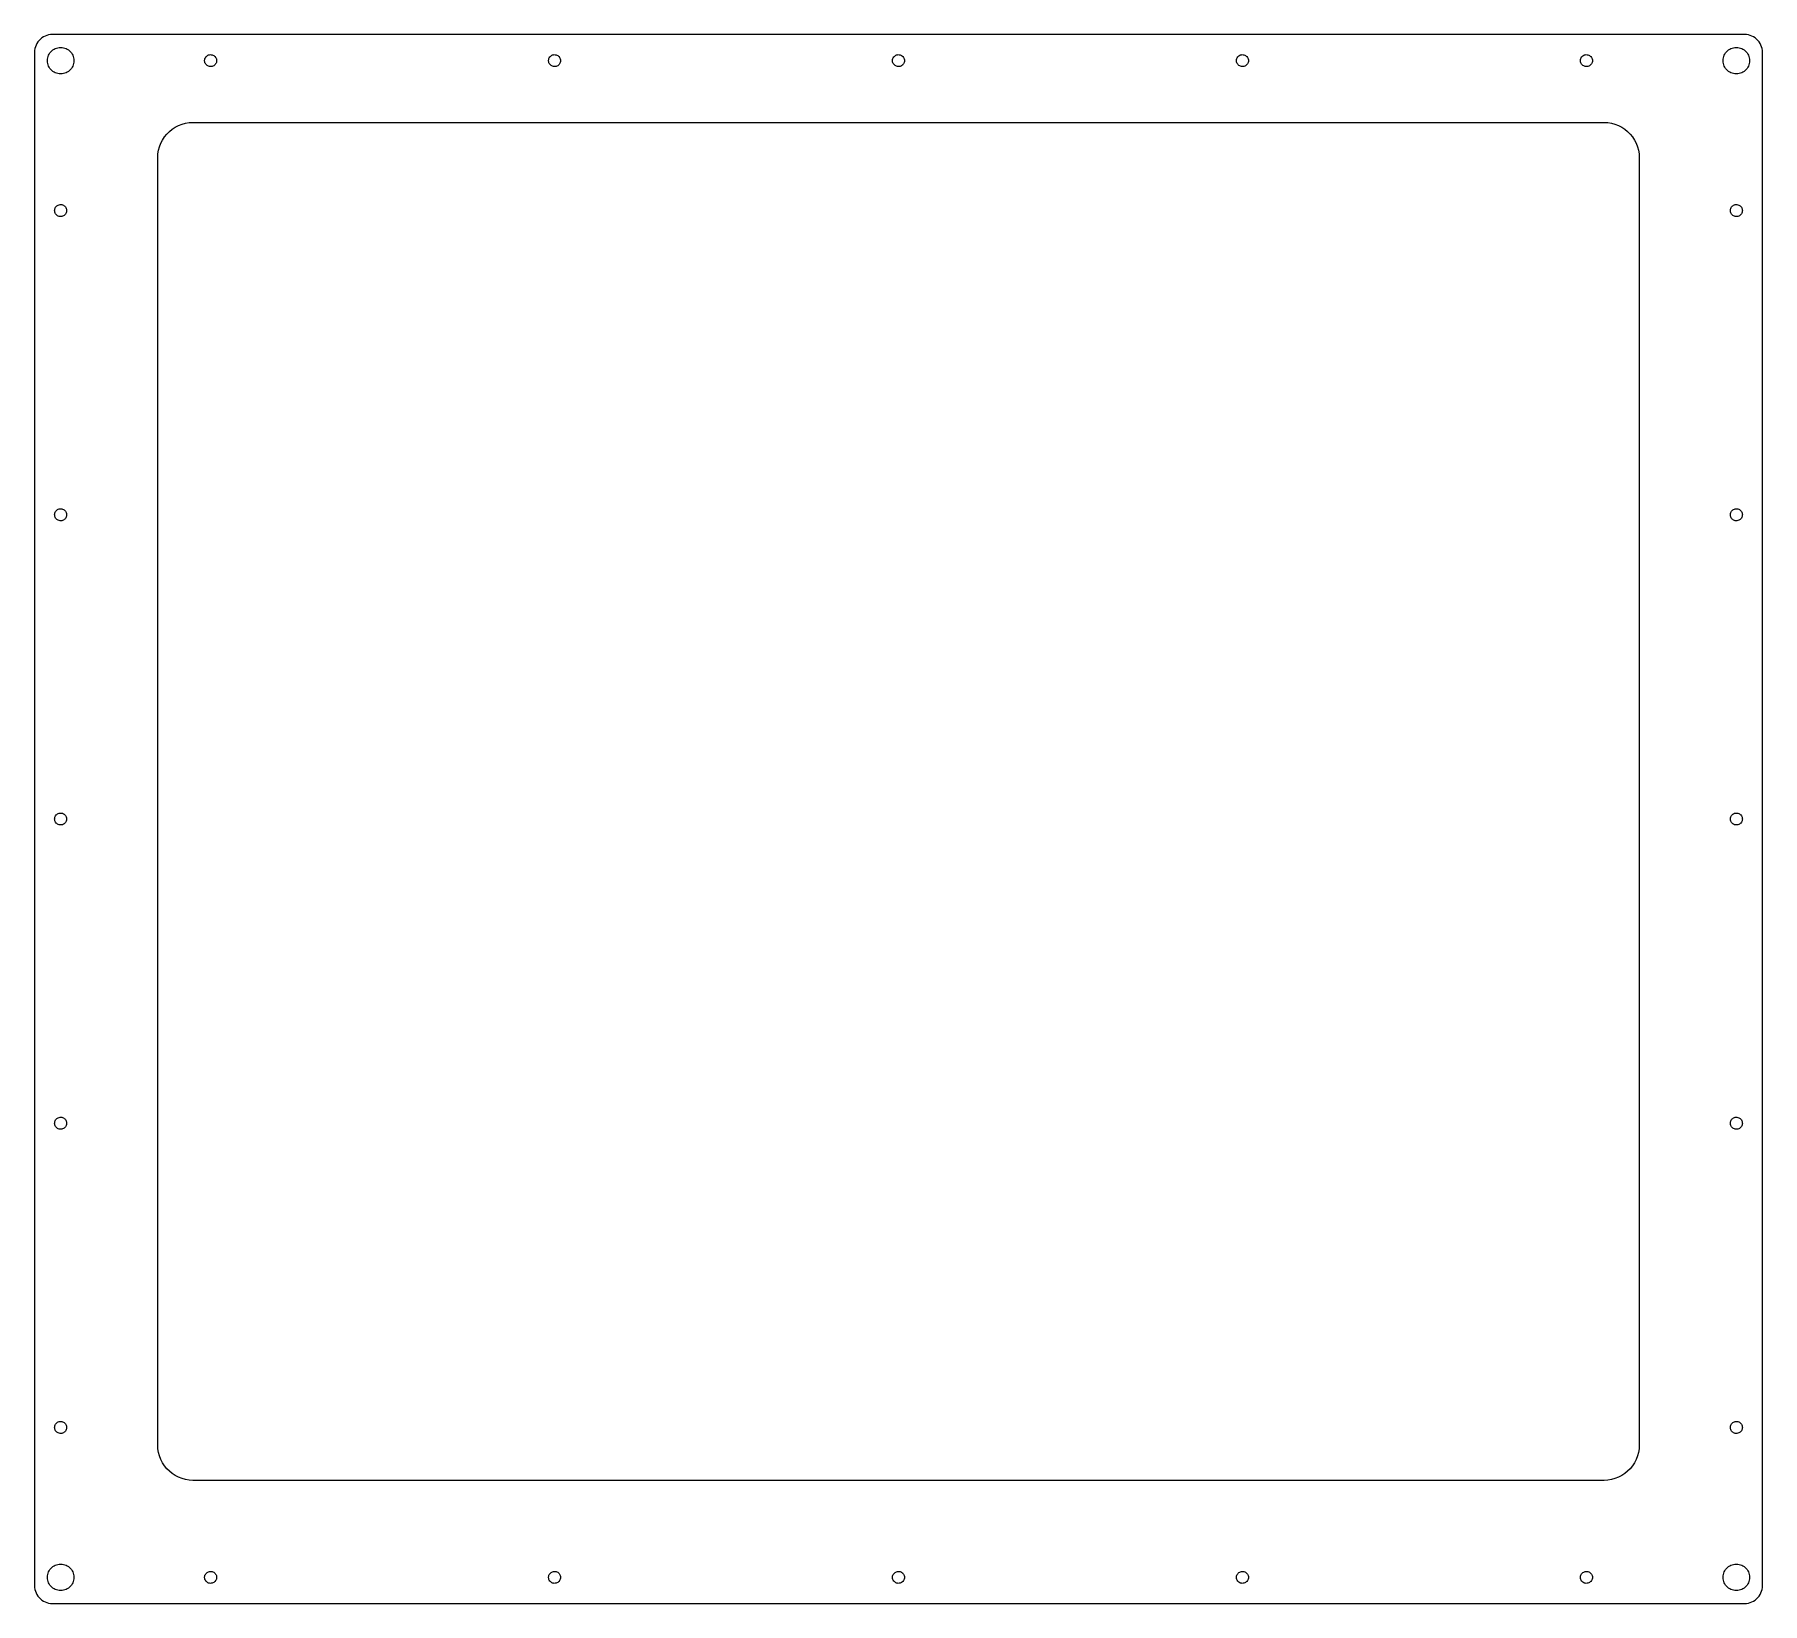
# Model space of a CAD drawing. Header units: metres. Extents: x -245 to 245, y -222 to 222.
import ezdxf

# ---------------------------------------------------------------- set-up
doc = ezdxf.new("R2010")
doc.units = ezdxf.units.M

msp = doc.modelspace()

# ---------------------------------------------------------------- linework, layer by layer
for p, q in [((-243.616, 220.746), (-243.945, 220.339)), ((-243.246, 221.116), (-243.616, 220.746)), ((-242.839, 221.445), (-243.246, 221.116)), ((-242.4, 221.73), (-242.839, 221.445)), ((-241.934, 221.968), (-242.4, 221.73)), ((-241.445, 222.155), (-241.934, 221.968)), ((-240.94, 222.291), (-241.445, 222.155)), ((-240.423, 222.373), (-240.94, 222.291)), ((-239.9, 222.4), (-240.423, 222.373)), ((239.9, 222.4), (-239.9, 222.4)), ((240.423, 222.373), (239.9, 222.4)), ((240.94, 222.291), (240.423, 222.373)), ((241.445, 222.155), (240.94, 222.291)), ((241.934, 221.968), (241.445, 222.155)), ((242.4, 221.73), (241.934, 221.968)), ((242.839, 221.445), (242.4, 221.73)), ((243.246, 221.116), (242.839, 221.445)), ((243.616, 220.746), (243.246, 221.116)), ((243.945, 220.339), (243.616, 220.746)), ((-244.873, 217.923), (-244.9, 217.4)), ((-244.9, 217.4), (-244.9, -217.4)), ((-244.791, 218.44), (-244.873, 217.923)), ((-244.655, 218.945), (-244.791, 218.44)), ((-244.468, 219.434), (-244.655, 218.945)), ((-244.23, 219.9), (-244.468, 219.434)), ((-243.945, 220.339), (-244.23, 219.9)), ((-241.229, 215.392), (-241.168, 215.78)), ((-241.168, 215.78), (-241.066, 216.159)), ((-241.066, 216.159), (-240.926, 216.525)), ((-240.926, 216.525), (-240.748, 216.875)), ((-240.748, 216.875), (-240.534, 217.204)), ((-240.534, 217.204), (-240.287, 217.509)), ((-240.287, 217.509), (-240.009, 217.787)), ((-240.009, 217.787), (-239.704, 218.034)), ((-239.704, 218.034), (-239.375, 218.248)), ((-239.375, 218.248), (-239.025, 218.426)), ((-239.025, 218.426), (-238.659, 218.566)), ((-238.659, 218.566), (-238.28, 218.668)), ((-238.28, 218.668), (-237.892, 218.729)), ((-237.892, 218.729), (-237.5, 218.75)), ((-237.5, 218.75), (-237.108, 218.729)), ((-237.108, 218.729), (-236.72, 218.668)), ((-236.72, 218.668), (-236.341, 218.566)), ((-236.341, 218.566), (-235.975, 218.426)), ((-235.975, 218.426), (-235.625, 218.248)), ((-235.625, 218.248), (-235.296, 218.034)), ((-235.296, 218.034), (-234.991, 217.787)), ((-234.991, 217.787), (-234.713, 217.509)), ((-234.713, 217.509), (-234.466, 217.204)), ((-234.466, 217.204), (-234.252, 216.875)), ((-234.252, 216.875), (-234.074, 216.525)), ((-234.074, 216.525), (-233.934, 216.159)), ((-233.934, 216.159), (-233.832, 215.78)), ((-233.832, 215.78), (-233.771, 215.392)), ((-196.659, 215.37), (-196.588, 215.607)), ((-196.588, 215.607), (-196.482, 215.832)), ((-196.482, 215.832), (-196.346, 216.039)), ((-196.346, 216.039), (-196.18, 216.224)), ((-196.18, 216.224), (-195.989, 216.383)), ((-195.989, 216.383), (-195.777, 216.512)), ((-195.777, 216.512), (-195.549, 216.609)), ((-195.549, 216.609), (-195.309, 216.672)), ((-195.309, 216.672), (-195.062, 216.699)), ((-195.062, 216.699), (-194.814, 216.69)), ((-194.814, 216.69), (-194.57, 216.645)), ((-194.57, 216.645), (-194.335, 216.565)), ((-194.335, 216.565), (-194.114, 216.451)), ((-194.114, 216.451), (-193.913, 216.307)), ((-193.913, 216.307), (-193.734, 216.134)), ((-193.734, 216.134), (-193.582, 215.938)), ((-193.582, 215.938), (-193.461, 215.722)), ((-193.461, 215.722), (-193.372, 215.49)), ((-99.1593, 215.37), (-99.0878, 215.607)), ((-99.0878, 215.607), (-98.9825, 215.832)), ((-98.9825, 215.832), (-98.8455, 216.039)), ((-98.8455, 216.039), (-98.6799, 216.224)), ((-98.6799, 216.224), (-98.4892, 216.383)), ((-98.4892, 216.383), (-98.2773, 216.512)), ((-98.2773, 216.512), (-98.0489, 216.609)), ((-98.0489, 216.609), (-97.8088, 216.672)), ((-97.8088, 216.672), (-97.5621, 216.699)), ((-97.5621, 216.699), (-97.3141, 216.69)), ((-97.3141, 216.69), (-97.07, 216.645)), ((-97.07, 216.645), (-96.8351, 216.565)), ((-96.8351, 216.565), (-96.6144, 216.451)), ((-96.6144, 216.451), (-96.4126, 216.307)), ((-96.4126, 216.307), (-96.2339, 216.134)), ((-96.2339, 216.134), (-96.0822, 215.938)), ((-96.0822, 215.938), (-95.9607, 215.722)), ((-95.9607, 215.722), (-95.8721, 215.49)), ((-1.65932, 215.37), (-1.58781, 215.607)), ((-1.58781, 215.607), (-1.48248, 215.832)), ((-1.48248, 215.832), (-1.34554, 216.039)), ((-1.34554, 216.039), (-1.17992, 216.224)), ((-1.17992, 216.224), (-0.989151, 216.383)), ((-0.989151, 216.383), (-0.777298, 216.512)), ((-0.777298, 216.512), (-0.548889, 216.609)), ((-0.548889, 216.609), (-0.308777, 216.672)), ((-0.308777, 216.672), (-0.062073, 216.699)), ((-0.062073, 216.699), (0.185928, 216.69)), ((0.185928, 216.69), (0.429977, 216.645)), ((0.429977, 216.645), (0.664871, 216.565)), ((0.664871, 216.565), (0.88559, 216.451)), ((0.88559, 216.451), (1.08743, 216.307)), ((1.08743, 216.307), (1.2661, 216.134)), ((1.2661, 216.134), (1.41779, 215.938)), ((1.41779, 215.938), (1.53926, 215.722)), ((1.53926, 215.722), (1.62791, 215.49)), ((95.8407, 215.37), (95.9122, 215.607)), ((95.9122, 215.607), (96.0175, 215.832)), ((96.0175, 215.832), (96.1544, 216.039)), ((96.1544, 216.039), (96.3201, 216.224)), ((96.3201, 216.224), (96.5108, 216.383)), ((96.5108, 216.383), (96.7227, 216.512)), ((96.7227, 216.512), (96.9511, 216.609)), ((96.9511, 216.609), (97.1912, 216.672)), ((97.1912, 216.672), (97.4379, 216.699)), ((97.4379, 216.699), (97.6859, 216.69)), ((97.6859, 216.69), (97.93, 216.645)), ((97.93, 216.645), (98.1649, 216.565)), ((98.1649, 216.565), (98.3856, 216.451)), ((98.3856, 216.451), (98.5874, 216.307)), ((98.5874, 216.307), (98.7661, 216.134)), ((98.7661, 216.134), (98.9178, 215.938)), ((98.9178, 215.938), (99.0393, 215.722)), ((99.0393, 215.722), (99.1279, 215.49)), ((193.341, 215.37), (193.412, 215.607)), ((193.412, 215.607), (193.518, 215.832)), ((193.518, 215.832), (193.654, 216.039)), ((193.654, 216.039), (193.82, 216.224)), ((193.82, 216.224), (194.011, 216.383)), ((194.011, 216.383), (194.223, 216.512)), ((194.223, 216.512), (194.451, 216.609)), ((194.451, 216.609), (194.691, 216.672)), ((194.691, 216.672), (194.938, 216.699)), ((194.938, 216.699), (195.186, 216.69)), ((195.186, 216.69), (195.43, 216.645)), ((195.43, 216.645), (195.665, 216.565)), ((195.665, 216.565), (195.886, 216.451)), ((195.886, 216.451), (196.087, 216.307)), ((196.087, 216.307), (196.266, 216.134)), ((196.266, 216.134), (196.418, 215.938)), ((196.418, 215.938), (196.539, 215.722)), ((196.539, 215.722), (196.628, 215.49)), ((233.771, 215.392), (233.832, 215.78)), ((233.832, 215.78), (233.934, 216.159)), ((233.934, 216.159), (234.074, 216.525)), ((234.074, 216.525), (234.252, 216.875)), ((234.252, 216.875), (234.466, 217.204)), ((234.466, 217.204), (234.713, 217.509)), ((234.713, 217.509), (234.991, 217.787)), ((234.991, 217.787), (235.296, 218.034)), ((235.296, 218.034), (235.625, 218.248)), ((235.625, 218.248), (235.975, 218.426)), ((235.975, 218.426), (236.341, 218.566)), ((236.341, 218.566), (236.72, 218.668)), ((236.72, 218.668), (237.108, 218.729)), ((237.108, 218.729), (237.5, 218.75)), ((237.5, 218.75), (237.892, 218.729)), ((237.892, 218.729), (238.28, 218.668)), ((238.28, 218.668), (238.659, 218.566)), ((238.659, 218.566), (239.025, 218.426)), ((239.025, 218.426), (239.375, 218.248)), ((239.375, 218.248), (239.704, 218.034)), ((239.704, 218.034), (240.009, 217.787)), ((240.009, 217.787), (240.287, 217.509)), ((240.287, 217.509), (240.534, 217.204)), ((240.534, 217.204), (240.748, 216.875)), ((240.748, 216.875), (240.926, 216.525)), ((240.926, 216.525), (241.066, 216.159)), ((241.066, 216.159), (241.168, 215.78)), ((241.168, 215.78), (241.229, 215.392)), ((244.23, 219.9), (243.945, 220.339)), ((244.468, 219.434), (244.23, 219.9)), ((244.655, 218.945), (244.468, 219.434)), ((244.791, 218.44), (244.655, 218.945)), ((244.873, 217.923), (244.791, 218.44)), ((244.9, 217.4), (244.873, 217.923)), ((244.9, -217.4), (244.9, 217.4)), ((-241.25, 215), (-241.229, 215.392)), ((-241.229, 214.608), (-241.25, 215)), ((-241.168, 214.22), (-241.229, 214.608)), ((-241.066, 213.841), (-241.168, 214.22)), ((-240.926, 213.475), (-241.066, 213.841)), ((-240.748, 213.125), (-240.926, 213.475)), ((-240.534, 212.796), (-240.748, 213.125)), ((-240.287, 212.491), (-240.534, 212.796)), ((-240.009, 212.213), (-240.287, 212.491)), ((-239.704, 211.966), (-240.009, 212.213)), ((-239.375, 211.752), (-239.704, 211.966)), ((-239.025, 211.574), (-239.375, 211.752)), ((-238.659, 211.434), (-239.025, 211.574)), ((-238.28, 211.332), (-238.659, 211.434)), ((-237.892, 211.271), (-238.28, 211.332)), ((-237.5, 211.25), (-237.892, 211.271)), ((-237.108, 211.271), (-237.5, 211.25)), ((-236.72, 211.332), (-237.108, 211.271)), ((-236.341, 211.434), (-236.72, 211.332)), ((-235.975, 211.574), (-236.341, 211.434)), ((-235.625, 211.752), (-235.975, 211.574)), ((-235.296, 211.966), (-235.625, 211.752)), ((-234.991, 212.213), (-235.296, 211.966)), ((-234.713, 212.491), (-234.991, 212.213)), ((-234.466, 212.796), (-234.713, 212.491)), ((-234.252, 213.125), (-234.466, 212.796)), ((-234.074, 213.475), (-234.252, 213.125)), ((-233.934, 213.841), (-234.074, 213.475)), ((-233.832, 214.22), (-233.934, 213.841)), ((-233.771, 214.608), (-233.832, 214.22)), ((-233.771, 215.392), (-233.75, 215)), ((-233.75, 215), (-233.771, 214.608)), ((-196.695, 215.124), (-196.659, 215.37)), ((-196.695, 214.876), (-196.695, 215.124)), ((-196.659, 214.63), (-196.695, 214.876)), ((-196.588, 214.393), (-196.659, 214.63)), ((-196.482, 214.168), (-196.588, 214.393)), ((-196.346, 213.961), (-196.482, 214.168)), ((-196.18, 213.776), (-196.346, 213.961)), ((-195.989, 213.617), (-196.18, 213.776)), ((-195.777, 213.488), (-195.989, 213.617)), ((-195.549, 213.391), (-195.777, 213.488)), ((-195.309, 213.328), (-195.549, 213.391)), ((-195.062, 213.301), (-195.309, 213.328)), ((-194.814, 213.31), (-195.062, 213.301)), ((-194.57, 213.355), (-194.814, 213.31)), ((-194.335, 213.435), (-194.57, 213.355)), ((-194.114, 213.549), (-194.335, 213.435)), ((-193.913, 213.693), (-194.114, 213.549)), ((-193.734, 213.866), (-193.913, 213.693)), ((-193.582, 214.062), (-193.734, 213.866)), ((-193.461, 214.278), (-193.582, 214.062)), ((-193.372, 214.51), (-193.461, 214.278)), ((-193.372, 215.49), (-193.318, 215.248)), ((-193.318, 214.752), (-193.372, 214.51)), ((-193.318, 215.248), (-193.3, 215)), ((-193.3, 215), (-193.318, 214.752)), ((-99.1955, 215.124), (-99.1593, 215.37)), ((-99.1955, 214.876), (-99.1955, 215.124)), ((-99.1593, 214.63), (-99.1955, 214.876)), ((-99.0878, 214.393), (-99.1593, 214.63)), ((-98.9825, 214.168), (-99.0878, 214.393)), ((-98.8455, 213.961), (-98.9825, 214.168)), ((-98.6799, 213.776), (-98.8455, 213.961)), ((-98.4892, 213.617), (-98.6799, 213.776)), ((-98.2773, 213.488), (-98.4892, 213.617)), ((-98.0489, 213.391), (-98.2773, 213.488)), ((-97.8088, 213.328), (-98.0489, 213.391)), ((-97.5621, 213.301), (-97.8088, 213.328)), ((-97.3141, 213.31), (-97.5621, 213.301)), ((-97.07, 213.355), (-97.3141, 213.31)), ((-96.8351, 213.435), (-97.07, 213.355)), ((-96.6144, 213.549), (-96.8351, 213.435)), ((-96.4126, 213.693), (-96.6144, 213.549)), ((-96.2339, 213.866), (-96.4126, 213.693)), ((-96.0822, 214.062), (-96.2339, 213.866)), ((-95.9607, 214.278), (-96.0822, 214.062)), ((-95.8721, 214.51), (-95.9607, 214.278)), ((-95.8721, 215.49), (-95.8181, 215.248)), ((-95.8181, 214.752), (-95.8721, 214.51)), ((-95.8181, 215.248), (-95.8, 215)), ((-95.8, 215), (-95.8181, 214.752)), ((-1.69545, 215.124), (-1.65932, 215.37)), ((-1.69545, 214.876), (-1.69545, 215.124)), ((-1.65932, 214.63), (-1.69545, 214.876)), ((-1.58781, 214.393), (-1.65932, 214.63)), ((-1.48248, 214.168), (-1.58781, 214.393)), ((-1.34554, 213.961), (-1.48248, 214.168)), ((-1.17992, 213.776), (-1.34554, 213.961)), ((-0.989151, 213.617), (-1.17992, 213.776)), ((-0.777298, 213.488), (-0.989151, 213.617)), ((-0.548889, 213.391), (-0.777298, 213.488)), ((-0.308777, 213.328), (-0.548889, 213.391)), ((-0.062073, 213.301), (-0.308777, 213.328)), ((0.185928, 213.31), (-0.062073, 213.301)), ((0.429977, 213.355), (0.185928, 213.31)), ((0.664871, 213.435), (0.429977, 213.355)), ((0.88559, 213.549), (0.664871, 213.435)), ((1.08743, 213.693), (0.88559, 213.549)), ((1.2661, 213.866), (1.08743, 213.693)), ((1.41779, 214.062), (1.2661, 213.866)), ((1.53926, 214.278), (1.41779, 214.062)), ((1.62791, 214.51), (1.53926, 214.278)), ((1.62791, 215.49), (1.68187, 215.248)), ((1.68187, 214.752), (1.62791, 214.51)), ((1.68187, 215.248), (1.7, 215)), ((1.7, 215), (1.68187, 214.752)), ((95.8045, 215.124), (95.8407, 215.37)), ((95.8045, 214.876), (95.8045, 215.124)), ((95.8407, 214.63), (95.8045, 214.876)), ((95.9122, 214.393), (95.8407, 214.63)), ((96.0175, 214.168), (95.9122, 214.393)), ((96.1544, 213.961), (96.0175, 214.168)), ((96.3201, 213.776), (96.1544, 213.961)), ((96.5108, 213.617), (96.3201, 213.776)), ((96.7227, 213.488), (96.5108, 213.617)), ((96.9511, 213.391), (96.7227, 213.488)), ((97.1912, 213.328), (96.9511, 213.391)), ((97.4379, 213.301), (97.1912, 213.328)), ((97.6859, 213.31), (97.4379, 213.301)), ((97.93, 213.355), (97.6859, 213.31)), ((98.1649, 213.435), (97.93, 213.355)), ((98.3856, 213.549), (98.1649, 213.435)), ((98.5874, 213.693), (98.3856, 213.549)), ((98.7661, 213.866), (98.5874, 213.693)), ((98.9178, 214.062), (98.7661, 213.866)), ((99.0393, 214.278), (98.9178, 214.062)), ((99.1279, 214.51), (99.0393, 214.278)), ((99.1279, 215.49), (99.1819, 215.248)), ((99.1819, 214.752), (99.1279, 214.51)), ((99.1819, 215.248), (99.2, 215)), ((99.2, 215), (99.1819, 214.752)), ((193.305, 215.124), (193.341, 215.37)), ((193.305, 214.876), (193.305, 215.124)), ((193.341, 214.63), (193.305, 214.876)), ((193.412, 214.393), (193.341, 214.63)), ((193.518, 214.168), (193.412, 214.393)), ((193.654, 213.961), (193.518, 214.168)), ((193.82, 213.776), (193.654, 213.961)), ((194.011, 213.617), (193.82, 213.776)), ((194.223, 213.488), (194.011, 213.617)), ((194.451, 213.391), (194.223, 213.488)), ((194.691, 213.328), (194.451, 213.391)), ((194.938, 213.301), (194.691, 213.328)), ((195.186, 213.31), (194.938, 213.301)), ((195.43, 213.355), (195.186, 213.31)), ((195.665, 213.435), (195.43, 213.355)), ((195.886, 213.549), (195.665, 213.435)), ((196.087, 213.693), (195.886, 213.549)), ((196.266, 213.866), (196.087, 213.693)), ((196.418, 214.062), (196.266, 213.866)), ((196.539, 214.278), (196.418, 214.062)), ((196.628, 214.51), (196.539, 214.278)), ((196.628, 215.49), (196.682, 215.248)), ((196.682, 214.752), (196.628, 214.51)), ((196.682, 215.248), (196.7, 215)), ((196.7, 215), (196.682, 214.752)), ((233.75, 215), (233.771, 215.392)), ((233.771, 214.608), (233.75, 215)), ((233.832, 214.22), (233.771, 214.608)), ((233.934, 213.841), (233.832, 214.22)), ((234.074, 213.475), (233.934, 213.841)), ((234.252, 213.125), (234.074, 213.475)), ((234.466, 212.796), (234.252, 213.125)), ((234.713, 212.491), (234.466, 212.796)), ((234.991, 212.213), (234.713, 212.491)), ((235.296, 211.966), (234.991, 212.213)), ((235.625, 211.752), (235.296, 211.966)), ((235.975, 211.574), (235.625, 211.752)), ((236.341, 211.434), (235.975, 211.574)), ((236.72, 211.332), (236.341, 211.434)), ((237.108, 211.271), (236.72, 211.332)), ((237.5, 211.25), (237.108, 211.271)), ((237.892, 211.271), (237.5, 211.25)), ((238.28, 211.332), (237.892, 211.271)), ((238.659, 211.434), (238.28, 211.332)), ((239.025, 211.574), (238.659, 211.434)), ((239.375, 211.752), (239.025, 211.574)), ((239.704, 211.966), (239.375, 211.752)), ((240.009, 212.213), (239.704, 211.966)), ((240.287, 212.491), (240.009, 212.213)), ((240.534, 212.796), (240.287, 212.491)), ((240.748, 213.125), (240.534, 212.796)), ((240.926, 213.475), (240.748, 213.125)), ((241.066, 213.841), (240.926, 213.475)), ((241.168, 214.22), (241.066, 213.841)), ((241.229, 214.608), (241.168, 214.22)), ((241.229, 215.392), (241.25, 215)), ((241.25, 215), (241.229, 214.608)), ((-205.878, 195.59), (-205, 196.16)), ((-205, 196.16), (-204.067, 196.635)), ((-204.067, 196.635), (-203.09, 197.011)), ((-203.09, 197.011), (-202.079, 197.281)), ((-202.079, 197.281), (-201.045, 197.445)), ((-201.045, 197.445), (-200, 197.5)), ((-200, 197.5), (200, 197.5)), ((200, 197.5), (201.045, 197.445)), ((201.045, 197.445), (202.079, 197.281)), ((202.079, 197.281), (203.09, 197.011)), ((203.09, 197.011), (204.067, 196.635)), ((204.067, 196.635), (205, 196.16)), ((205, 196.16), (205.878, 195.59)), ((-209.511, 190.59), (-209.135, 191.567)), ((-209.135, 191.567), (-208.66, 192.5)), ((-208.66, 192.5), (-208.09, 193.378)), ((-208.09, 193.378), (-207.431, 194.191)), ((-207.431, 194.191), (-206.691, 194.931)), ((-206.691, 194.931), (-205.878, 195.59)), ((205.878, 195.59), (206.691, 194.931)), ((206.691, 194.931), (207.431, 194.191)), ((207.431, 194.191), (208.09, 193.378)), ((208.09, 193.378), (208.66, 192.5)), ((208.66, 192.5), (209.135, 191.567)), ((209.135, 191.567), (209.511, 190.59)), ((-210, 187.5), (-209.945, 188.545)), ((-210, -177.5), (-210, 187.5)), ((-209.945, 188.545), (-209.781, 189.579)), ((-209.781, 189.579), (-209.511, 190.59)), ((209.511, 190.59), (209.781, 189.579)), ((209.781, 189.579), (209.945, 188.545)), ((209.945, 188.545), (210, 187.5)), ((210, 187.5), (210, -177.5)), ((-239.2, 172.5), (-239.182, 172.748)), ((-239.182, 172.252), (-239.2, 172.5)), ((-239.182, 172.748), (-239.128, 172.99)), ((-239.128, 172.01), (-239.182, 172.252)), ((-239.128, 172.99), (-239.039, 173.222)), ((-239.039, 171.778), (-239.128, 172.01)), ((-239.039, 173.222), (-238.918, 173.438)), ((-238.918, 171.562), (-239.039, 171.778)), ((-238.918, 173.438), (-238.766, 173.634)), ((-238.766, 171.366), (-238.918, 171.562)), ((-238.766, 173.634), (-238.587, 173.807)), ((-238.587, 173.807), (-238.386, 173.951)), ((-238.386, 173.951), (-238.165, 174.065)), ((-238.165, 174.065), (-237.93, 174.145)), ((-237.93, 174.145), (-237.686, 174.19)), ((-237.686, 174.19), (-237.438, 174.199)), ((-237.438, 174.199), (-237.191, 174.172)), ((-237.191, 174.172), (-236.951, 174.109)), ((-236.951, 174.109), (-236.723, 174.012)), ((-236.723, 174.012), (-236.511, 173.883)), ((-236.511, 173.883), (-236.32, 173.724)), ((-236.32, 173.724), (-236.154, 173.539)), ((-236.154, 171.461), (-236.32, 171.276)), ((-236.154, 173.539), (-236.018, 173.332)), ((-236.018, 171.668), (-236.154, 171.461)), ((-236.018, 173.332), (-235.912, 173.107)), ((-235.912, 171.893), (-236.018, 171.668)), ((-235.912, 173.107), (-235.841, 172.87)), ((-235.841, 172.13), (-235.912, 171.893)), ((-235.841, 172.87), (-235.805, 172.624)), ((-235.805, 172.376), (-235.841, 172.13)), ((-235.805, 172.624), (-235.805, 172.376)), ((235.805, 172.624), (235.841, 172.87)), ((235.805, 172.376), (235.805, 172.624)), ((235.841, 172.13), (235.805, 172.376)), ((235.841, 172.87), (235.912, 173.107)), ((235.912, 171.893), (235.841, 172.13)), ((235.912, 173.107), (236.018, 173.332)), ((236.018, 171.668), (235.912, 171.893)), ((236.018, 173.332), (236.154, 173.539)), ((236.154, 171.461), (236.018, 171.668)), ((236.154, 173.539), (236.32, 173.724)), ((236.32, 171.276), (236.154, 171.461)), ((236.32, 173.724), (236.511, 173.883)), ((236.511, 173.883), (236.723, 174.012)), ((236.723, 174.012), (236.951, 174.109)), ((236.951, 174.109), (237.191, 174.172)), ((237.191, 174.172), (237.438, 174.199)), ((237.438, 174.199), (237.686, 174.19)), ((237.686, 174.19), (237.93, 174.145)), ((237.93, 174.145), (238.165, 174.065)), ((238.165, 174.065), (238.386, 173.951)), ((238.386, 173.951), (238.587, 173.807)), ((238.587, 173.807), (238.766, 173.634)), ((238.766, 173.634), (238.918, 173.438)), ((238.918, 171.562), (238.766, 171.366)), ((238.918, 173.438), (239.039, 173.222)), ((239.039, 171.778), (238.918, 171.562)), ((239.039, 173.222), (239.128, 172.99)), ((239.128, 172.01), (239.039, 171.778)), ((239.128, 172.99), (239.182, 172.748)), ((239.182, 172.252), (239.128, 172.01)), ((239.182, 172.748), (239.2, 172.5)), ((239.2, 172.5), (239.182, 172.252)), ((-238.587, 171.193), (-238.766, 171.366)), ((-238.386, 171.049), (-238.587, 171.193)), ((-238.165, 170.935), (-238.386, 171.049)), ((-237.93, 170.855), (-238.165, 170.935)), ((-237.686, 170.81), (-237.93, 170.855)), ((-237.438, 170.801), (-237.686, 170.81)), ((-237.191, 170.828), (-237.438, 170.801)), ((-236.951, 170.891), (-237.191, 170.828)), ((-236.723, 170.988), (-236.951, 170.891)), ((-236.511, 171.117), (-236.723, 170.988)), ((-236.32, 171.276), (-236.511, 171.117)), ((236.511, 171.117), (236.32, 171.276)), ((236.723, 170.988), (236.511, 171.117)), ((236.951, 170.891), (236.723, 170.988)), ((237.191, 170.828), (236.951, 170.891)), ((237.438, 170.801), (237.191, 170.828)), ((237.686, 170.81), (237.438, 170.801)), ((237.93, 170.855), (237.686, 170.81)), ((238.165, 170.935), (237.93, 170.855)), ((238.386, 171.049), (238.165, 170.935)), ((238.587, 171.193), (238.386, 171.049)), ((238.766, 171.366), (238.587, 171.193)), ((-239.2, 86.25), (-239.182, 86.4975)), ((-239.182, 86.0025), (-239.2, 86.25)), ((-239.182, 86.4975), (-239.128, 86.7398)), ((-239.128, 85.7602), (-239.182, 86.0025)), ((-239.128, 86.7398), (-239.039, 86.9716)), ((-239.039, 85.5284), (-239.128, 85.7602)), ((-239.039, 86.9716), (-238.918, 87.188)), ((-238.918, 85.312), (-239.039, 85.5284)), ((-238.918, 87.188), (-238.766, 87.3844)), ((-238.766, 85.1156), (-238.918, 85.312)), ((-238.766, 87.3844), (-238.587, 87.5567)), ((-238.587, 84.9433), (-238.766, 85.1156)), ((-238.587, 87.5567), (-238.386, 87.7011)), ((-238.386, 84.7989), (-238.587, 84.9433)), ((-238.386, 87.7011), (-238.165, 87.8146)), ((-238.165, 84.6854), (-238.386, 84.7989)), ((-238.165, 87.8146), (-237.93, 87.8947)), ((-237.93, 84.6053), (-238.165, 84.6854)), ((-237.93, 87.8947), (-237.686, 87.9398)), ((-237.686, 84.5602), (-237.93, 84.6053)), ((-237.686, 87.9398), (-237.438, 87.9489)), ((-237.438, 84.5511), (-237.686, 84.5602)), ((-237.438, 87.9489), (-237.191, 87.9217)), ((-237.191, 84.5783), (-237.438, 84.5511)), ((-237.191, 87.9217), (-236.951, 87.8589)), ((-236.951, 84.6411), (-237.191, 84.5783)), ((-236.951, 87.8589), (-236.723, 87.7619)), ((-236.723, 84.7381), (-236.951, 84.6411)), ((-236.723, 87.7619), (-236.511, 87.6326)), ((-236.511, 84.8674), (-236.723, 84.7381)), ((-236.511, 87.6326), (-236.32, 87.4738)), ((-236.32, 85.0262), (-236.511, 84.8674)), ((-236.32, 87.4738), (-236.154, 87.289)), ((-236.154, 85.211), (-236.32, 85.0262)), ((-236.154, 87.289), (-236.018, 87.082)), ((-236.018, 85.418), (-236.154, 85.211)), ((-236.018, 87.082), (-235.912, 86.8573)), ((-235.912, 85.6427), (-236.018, 85.418)), ((-235.912, 86.8573), (-235.841, 86.6196)), ((-235.841, 85.8804), (-235.912, 85.6427)), ((-235.841, 86.6196), (-235.805, 86.3741)), ((-235.805, 86.1259), (-235.841, 85.8804)), ((-235.805, 86.3741), (-235.805, 86.1259)), ((235.805, 86.3741), (235.841, 86.6196)), ((235.805, 86.1259), (235.805, 86.3741)), ((235.841, 85.8804), (235.805, 86.1259)), ((235.841, 86.6196), (235.912, 86.8573)), ((235.912, 85.6427), (235.841, 85.8804)), ((235.912, 86.8573), (236.018, 87.082)), ((236.018, 85.418), (235.912, 85.6427)), ((236.018, 87.082), (236.154, 87.289)), ((236.154, 85.211), (236.018, 85.418)), ((236.154, 87.289), (236.32, 87.4738)), ((236.32, 85.0262), (236.154, 85.211)), ((236.32, 87.4738), (236.511, 87.6326)), ((236.511, 84.8674), (236.32, 85.0262)), ((236.511, 87.6326), (236.723, 87.7619)), ((236.723, 84.7381), (236.511, 84.8674)), ((236.723, 87.7619), (236.951, 87.8589)), ((236.951, 84.6411), (236.723, 84.7381)), ((236.951, 87.8589), (237.191, 87.9217)), ((237.191, 84.5783), (236.951, 84.6411)), ((237.191, 87.9217), (237.438, 87.9489)), ((237.438, 84.5511), (237.191, 84.5783)), ((237.438, 87.9489), (237.686, 87.9398)), ((237.686, 84.5602), (237.438, 84.5511)), ((237.686, 87.9398), (237.93, 87.8947)), ((237.93, 84.6053), (237.686, 84.5602)), ((237.93, 87.8947), (238.165, 87.8146)), ((238.165, 84.6854), (237.93, 84.6053)), ((238.165, 87.8146), (238.386, 87.7011)), ((238.386, 84.7989), (238.165, 84.6854)), ((238.386, 87.7011), (238.587, 87.5567)), ((238.587, 84.9433), (238.386, 84.7989)), ((238.587, 87.5567), (238.766, 87.3844)), ((238.766, 85.1156), (238.587, 84.9433)), ((238.766, 87.3844), (238.918, 87.188)), ((238.918, 85.312), (238.766, 85.1156)), ((238.918, 87.188), (239.039, 86.9716)), ((239.039, 85.5284), (238.918, 85.312)), ((239.039, 86.9716), (239.128, 86.7398)), ((239.128, 85.7602), (239.039, 85.5284)), ((239.128, 86.7398), (239.182, 86.4975)), ((239.182, 86.0025), (239.128, 85.7602)), ((239.182, 86.4975), (239.2, 86.25)), ((239.2, 86.25), (239.182, 86.0025)), ((-239.2, 0), (-239.182, 0.247513)), ((-239.182, -0.247513), (-239.2, 0)), ((-239.182, 0.247513), (-239.128, 0.489761)), ((-239.128, 0.489761), (-239.039, 0.721573)), ((-239.039, 0.721573), (-238.918, 0.938004)), ((-238.918, 0.938004), (-238.766, 1.13443)), ((-238.766, 1.13443), (-238.587, 1.30669)), ((-238.587, 1.30669), (-238.386, 1.4511)), ((-238.386, 1.4511), (-238.165, 1.56458)), ((-238.165, 1.56458), (-237.93, 1.64471)), ((-237.93, 1.64471), (-237.686, 1.68979)), ((-237.686, 1.68979), (-237.438, 1.69885)), ((-237.438, 1.69885), (-237.191, 1.67171)), ((-237.191, 1.67171), (-236.951, 1.60893)), ((-236.951, 1.60893), (-236.723, 1.51187)), ((-236.723, 1.51187), (-236.511, 1.38258)), ((-236.511, 1.38258), (-236.32, 1.22383)), ((-236.32, 1.22383), (-236.154, 1.03899)), ((-236.154, 1.03899), (-236.018, 0.832001)), ((-236.018, 0.832001), (-235.912, 0.607285)), ((-235.912, 0.607285), (-235.841, 0.369629)), ((-235.841, 0.369629), (-235.805, 0.124084)), ((-235.805, 0.124084), (-235.805, -0.124084)), ((235.805, 0.124084), (235.841, 0.369629)), ((235.805, -0.124084), (235.805, 0.124084)), ((235.841, 0.369629), (235.912, 0.607285)), ((235.912, 0.607285), (236.018, 0.832001)), ((236.018, 0.832001), (236.154, 1.03899)), ((236.154, 1.03899), (236.32, 1.22383)), ((236.32, 1.22383), (236.511, 1.38258)), ((236.511, 1.38258), (236.723, 1.51187)), ((236.723, 1.51187), (236.951, 1.60893)), ((236.951, 1.60893), (237.191, 1.67171)), ((237.191, 1.67171), (237.438, 1.69885)), ((237.438, 1.69885), (237.686, 1.68979)), ((237.686, 1.68979), (237.93, 1.64471)), ((237.93, 1.64471), (238.165, 1.56458)), ((238.165, 1.56458), (238.386, 1.4511)), ((238.386, 1.4511), (238.587, 1.30669)), ((238.587, 1.30669), (238.766, 1.13443)), ((238.766, 1.13443), (238.918, 0.938004)), ((238.918, 0.938004), (239.039, 0.721573)), ((239.039, 0.721573), (239.128, 0.489761)), ((239.128, 0.489761), (239.182, 0.247513)), ((239.182, 0.247513), (239.2, 0)), ((239.2, 0), (239.182, -0.247513)), ((-239.128, -0.489761), (-239.182, -0.247513)), ((-239.039, -0.721573), (-239.128, -0.489761)), ((-238.918, -0.938004), (-239.039, -0.721573)), ((-238.766, -1.13443), (-238.918, -0.938004)), ((-238.587, -1.30669), (-238.766, -1.13443)), ((-238.386, -1.4511), (-238.587, -1.30669)), ((-238.165, -1.56458), (-238.386, -1.4511)), ((-237.93, -1.64471), (-238.165, -1.56458)), ((-237.686, -1.68979), (-237.93, -1.64471)), ((-237.438, -1.69885), (-237.686, -1.68979)), ((-237.191, -1.67171), (-237.438, -1.69885)), ((-236.951, -1.60893), (-237.191, -1.67171)), ((-236.723, -1.51187), (-236.951, -1.60893)), ((-236.511, -1.38258), (-236.723, -1.51187)), ((-236.32, -1.22383), (-236.511, -1.38258)), ((-236.154, -1.03899), (-236.32, -1.22383)), ((-236.018, -0.832001), (-236.154, -1.03899)), ((-235.912, -0.607285), (-236.018, -0.832001)), ((-235.841, -0.369629), (-235.912, -0.607285)), ((-235.805, -0.124084), (-235.841, -0.369629)), ((235.841, -0.369629), (235.805, -0.124084)), ((235.912, -0.607285), (235.841, -0.369629)), ((236.018, -0.832001), (235.912, -0.607285)), ((236.154, -1.03899), (236.018, -0.832001)), ((236.32, -1.22383), (236.154, -1.03899)), ((236.511, -1.38258), (236.32, -1.22383)), ((236.723, -1.51187), (236.511, -1.38258)), ((236.951, -1.60893), (236.723, -1.51187)), ((237.191, -1.67171), (236.951, -1.60893)), ((237.438, -1.69885), (237.191, -1.67171)), ((237.686, -1.68979), (237.438, -1.69885)), ((237.93, -1.64471), (237.686, -1.68979)), ((238.165, -1.56458), (237.93, -1.64471)), ((238.386, -1.4511), (238.165, -1.56458)), ((238.587, -1.30669), (238.386, -1.4511)), ((238.766, -1.13443), (238.587, -1.30669)), ((238.918, -0.938004), (238.766, -1.13443)), ((239.039, -0.721573), (238.918, -0.938004)), ((239.128, -0.489761), (239.039, -0.721573)), ((239.182, -0.247513), (239.128, -0.489761)), ((-239.2, -86.25), (-239.182, -86.0025)), ((-239.182, -86.4975), (-239.2, -86.25)), ((-239.182, -86.0025), (-239.128, -85.7602)), ((-239.128, -86.7398), (-239.182, -86.4975)), ((-239.128, -85.7602), (-239.039, -85.5284)), ((-239.039, -86.9716), (-239.128, -86.7398)), ((-239.039, -85.5284), (-238.918, -85.312)), ((-238.918, -87.188), (-239.039, -86.9716)), ((-238.918, -85.312), (-238.766, -85.1156)), ((-238.766, -87.3844), (-238.918, -87.188)), ((-238.766, -85.1156), (-238.587, -84.9433)), ((-238.587, -87.5567), (-238.766, -87.3844)), ((-238.587, -84.9433), (-238.386, -84.7989)), ((-238.386, -87.7011), (-238.587, -87.5567)), ((-238.386, -84.7989), (-238.165, -84.6854)), ((-238.165, -87.8146), (-238.386, -87.7011)), ((-238.165, -84.6854), (-237.93, -84.6053)), ((-237.93, -87.8947), (-238.165, -87.8146)), ((-237.93, -84.6053), (-237.686, -84.5602)), ((-237.686, -87.9398), (-237.93, -87.8947)), ((-237.686, -84.5602), (-237.438, -84.5511)), ((-237.438, -87.9489), (-237.686, -87.9398)), ((-237.438, -84.5511), (-237.191, -84.5783)), ((-237.191, -87.9217), (-237.438, -87.9489)), ((-237.191, -84.5783), (-236.951, -84.6411)), ((-236.951, -87.8589), (-237.191, -87.9217)), ((-236.951, -84.6411), (-236.723, -84.7381)), ((-236.723, -87.7619), (-236.951, -87.8589)), ((-236.723, -84.7381), (-236.511, -84.8674)), ((-236.511, -87.6326), (-236.723, -87.7619)), ((-236.511, -84.8674), (-236.32, -85.0262)), ((-236.32, -87.4738), (-236.511, -87.6326)), ((-236.32, -85.0262), (-236.154, -85.211)), ((-236.154, -87.289), (-236.32, -87.4738)), ((-236.154, -85.211), (-236.018, -85.418)), ((-236.018, -87.082), (-236.154, -87.289)), ((-236.018, -85.418), (-235.912, -85.6427)), ((-235.912, -86.8573), (-236.018, -87.082)), ((-235.912, -85.6427), (-235.841, -85.8804)), ((-235.841, -86.6196), (-235.912, -86.8573)), ((-235.841, -85.8804), (-235.805, -86.1259)), ((-235.805, -86.3741), (-235.841, -86.6196)), ((-235.805, -86.1259), (-235.805, -86.3741)), ((235.805, -86.1259), (235.841, -85.8804)), ((235.805, -86.3741), (235.805, -86.1259)), ((235.841, -86.6196), (235.805, -86.3741)), ((235.841, -85.8804), (235.912, -85.6427)), ((235.912, -86.8573), (235.841, -86.6196)), ((235.912, -85.6427), (236.018, -85.418)), ((236.018, -87.082), (235.912, -86.8573)), ((236.018, -85.418), (236.154, -85.211)), ((236.154, -87.289), (236.018, -87.082)), ((236.154, -85.211), (236.32, -85.0262)), ((236.32, -87.4738), (236.154, -87.289)), ((236.32, -85.0262), (236.511, -84.8674)), ((236.511, -87.6326), (236.32, -87.4738)), ((236.511, -84.8674), (236.723, -84.7381)), ((236.723, -87.7619), (236.511, -87.6326)), ((236.723, -84.7381), (236.951, -84.6411)), ((236.951, -87.8589), (236.723, -87.7619)), ((236.951, -84.6411), (237.191, -84.5783)), ((237.191, -87.9217), (236.951, -87.8589)), ((237.191, -84.5783), (237.438, -84.5511)), ((237.438, -87.9489), (237.191, -87.9217)), ((237.438, -84.5511), (237.686, -84.5602)), ((237.686, -87.9398), (237.438, -87.9489)), ((237.686, -84.5602), (237.93, -84.6053)), ((237.93, -87.8947), (237.686, -87.9398)), ((237.93, -84.6053), (238.165, -84.6854)), ((238.165, -87.8146), (237.93, -87.8947)), ((238.165, -84.6854), (238.386, -84.7989)), ((238.386, -87.7011), (238.165, -87.8146)), ((238.386, -84.7989), (238.587, -84.9433)), ((238.587, -87.5567), (238.386, -87.7011)), ((238.587, -84.9433), (238.766, -85.1156)), ((238.766, -87.3844), (238.587, -87.5567)), ((238.766, -85.1156), (238.918, -85.312)), ((238.918, -87.188), (238.766, -87.3844)), ((238.918, -85.312), (239.039, -85.5284)), ((239.039, -86.9716), (238.918, -87.188)), ((239.039, -85.5284), (239.128, -85.7602)), ((239.128, -86.7398), (239.039, -86.9716)), ((239.128, -85.7602), (239.182, -86.0025)), ((239.182, -86.4975), (239.128, -86.7398)), ((239.182, -86.0025), (239.2, -86.25)), ((239.2, -86.25), (239.182, -86.4975)), ((-238.918, -171.562), (-238.766, -171.366)), ((-238.766, -171.366), (-238.587, -171.193)), ((-238.587, -171.193), (-238.386, -171.049)), ((-238.386, -171.049), (-238.165, -170.935)), ((-238.165, -170.935), (-237.93, -170.855)), ((-237.93, -170.855), (-237.686, -170.81)), ((-237.686, -170.81), (-237.438, -170.801)), ((-237.438, -170.801), (-237.191, -170.828)), ((-237.191, -170.828), (-236.951, -170.891)), ((-236.951, -170.891), (-236.723, -170.988)), ((-236.723, -170.988), (-236.511, -171.117)), ((-236.511, -171.117), (-236.32, -171.276)), ((-236.32, -171.276), (-236.154, -171.461)), ((236.154, -171.461), (236.32, -171.276)), ((236.32, -171.276), (236.511, -171.117)), ((236.511, -171.117), (236.723, -170.988)), ((236.723, -170.988), (236.951, -170.891)), ((236.951, -170.891), (237.191, -170.828)), ((237.191, -170.828), (237.438, -170.801)), ((237.438, -170.801), (237.686, -170.81)), ((237.686, -170.81), (237.93, -170.855)), ((237.93, -170.855), (238.165, -170.935)), ((238.165, -170.935), (238.386, -171.049)), ((238.386, -171.049), (238.587, -171.193)), ((238.587, -171.193), (238.766, -171.366)), ((238.766, -171.366), (238.918, -171.562)), ((-239.2, -172.5), (-239.182, -172.252)), ((-239.182, -172.748), (-239.2, -172.5)), ((-239.182, -172.252), (-239.128, -172.01)), ((-239.128, -172.99), (-239.182, -172.748)), ((-239.128, -172.01), (-239.039, -171.778)), ((-239.039, -173.222), (-239.128, -172.99)), ((-239.039, -171.778), (-238.918, -171.562)), ((-238.918, -173.438), (-239.039, -173.222)), ((-238.766, -173.634), (-238.918, -173.438)), ((-238.587, -173.807), (-238.766, -173.634)), ((-238.386, -173.951), (-238.587, -173.807)), ((-238.165, -174.065), (-238.386, -173.951)), ((-237.93, -174.145), (-238.165, -174.065)), ((-237.686, -174.19), (-237.93, -174.145)), ((-237.438, -174.199), (-237.686, -174.19)), ((-237.191, -174.172), (-237.438, -174.199)), ((-236.951, -174.109), (-237.191, -174.172)), ((-236.723, -174.012), (-236.951, -174.109)), ((-236.511, -173.883), (-236.723, -174.012)), ((-236.32, -173.724), (-236.511, -173.883)), ((-236.154, -173.539), (-236.32, -173.724)), ((-236.154, -171.461), (-236.018, -171.668)), ((-236.018, -173.332), (-236.154, -173.539)), ((-236.018, -171.668), (-235.912, -171.893)), ((-235.912, -173.107), (-236.018, -173.332)), ((-235.912, -171.893), (-235.841, -172.13)), ((-235.841, -172.87), (-235.912, -173.107)), ((-235.841, -172.13), (-235.805, -172.376)), ((-235.805, -172.624), (-235.841, -172.87)), ((-235.805, -172.376), (-235.805, -172.624)), ((235.805, -172.376), (235.841, -172.13)), ((235.805, -172.624), (235.805, -172.376)), ((235.841, -172.87), (235.805, -172.624)), ((235.841, -172.13), (235.912, -171.893)), ((235.912, -173.107), (235.841, -172.87)), ((235.912, -171.893), (236.018, -171.668)), ((236.018, -173.332), (235.912, -173.107)), ((236.018, -171.668), (236.154, -171.461)), ((236.154, -173.539), (236.018, -173.332)), ((236.32, -173.724), (236.154, -173.539)), ((236.511, -173.883), (236.32, -173.724)), ((236.723, -174.012), (236.511, -173.883)), ((236.951, -174.109), (236.723, -174.012)), ((237.191, -174.172), (236.951, -174.109)), ((237.438, -174.199), (237.191, -174.172)), ((237.686, -174.19), (237.438, -174.199)), ((237.93, -174.145), (237.686, -174.19)), ((238.165, -174.065), (237.93, -174.145)), ((238.386, -173.951), (238.165, -174.065)), ((238.587, -173.807), (238.386, -173.951)), ((238.766, -173.634), (238.587, -173.807)), ((238.918, -173.438), (238.766, -173.634)), ((238.918, -171.562), (239.039, -171.778)), ((239.039, -173.222), (238.918, -173.438)), ((239.039, -171.778), (239.128, -172.01)), ((239.128, -172.99), (239.039, -173.222)), ((239.128, -172.01), (239.182, -172.252)), ((239.182, -172.748), (239.128, -172.99)), ((239.182, -172.252), (239.2, -172.5)), ((239.2, -172.5), (239.182, -172.748)), ((-209.945, -178.545), (-210, -177.5)), ((-209.781, -179.579), (-209.945, -178.545)), ((-209.511, -180.59), (-209.781, -179.579)), ((-209.135, -181.567), (-209.511, -180.59)), ((209.511, -180.59), (209.135, -181.567)), ((209.781, -179.579), (209.511, -180.59)), ((209.945, -178.545), (209.781, -179.579)), ((210, -177.5), (209.945, -178.545)), ((-208.66, -182.5), (-209.135, -181.567)), ((-208.09, -183.378), (-208.66, -182.5)), ((-207.431, -184.191), (-208.09, -183.378)), ((-206.691, -184.931), (-207.431, -184.191)), ((-205.878, -185.59), (-206.691, -184.931)), ((-205, -186.16), (-205.878, -185.59)), ((205.878, -185.59), (205, -186.16)), ((206.691, -184.931), (205.878, -185.59)), ((207.431, -184.191), (206.691, -184.931)), ((208.09, -183.378), (207.431, -184.191)), ((208.66, -182.5), (208.09, -183.378)), ((209.135, -181.567), (208.66, -182.5)), ((-204.067, -186.635), (-205, -186.16)), ((-203.09, -187.011), (-204.067, -186.635)), ((-202.079, -187.281), (-203.09, -187.011)), ((-201.045, -187.445), (-202.079, -187.281)), ((-200, -187.5), (-201.045, -187.445)), ((200, -187.5), (-200, -187.5)), ((201.045, -187.445), (200, -187.5)), ((202.079, -187.281), (201.045, -187.445)), ((203.09, -187.011), (202.079, -187.281)), ((204.067, -186.635), (203.09, -187.011)), ((205, -186.16), (204.067, -186.635)), ((-241.25, -215), (-241.229, -214.608)), ((-241.229, -215.392), (-241.25, -215)), ((-241.229, -214.608), (-241.168, -214.22)), ((-241.168, -215.78), (-241.229, -215.392)), ((-241.168, -214.22), (-241.066, -213.841)), ((-241.066, -213.841), (-240.926, -213.475)), ((-240.926, -213.475), (-240.748, -213.125)), ((-240.748, -213.125), (-240.534, -212.796)), ((-240.534, -212.796), (-240.287, -212.491)), ((-240.287, -212.491), (-240.009, -212.213)), ((-240.009, -212.213), (-239.704, -211.966)), ((-239.704, -211.966), (-239.375, -211.752)), ((-239.375, -211.752), (-239.025, -211.574)), ((-239.025, -211.574), (-238.659, -211.434)), ((-238.659, -211.434), (-238.28, -211.332)), ((-238.28, -211.332), (-237.892, -211.271)), ((-237.892, -211.271), (-237.5, -211.25)), ((-237.5, -211.25), (-237.108, -211.271)), ((-237.108, -211.271), (-236.72, -211.332)), ((-236.72, -211.332), (-236.341, -211.434)), ((-236.341, -211.434), (-235.975, -211.574)), ((-235.975, -211.574), (-235.625, -211.752)), ((-235.625, -211.752), (-235.296, -211.966)), ((-235.296, -211.966), (-234.991, -212.213)), ((-234.991, -212.213), (-234.713, -212.491)), ((-234.713, -212.491), (-234.466, -212.796)), ((-234.466, -212.796), (-234.252, -213.125)), ((-234.252, -213.125), (-234.074, -213.475)), ((-234.074, -213.475), (-233.934, -213.841)), ((-233.934, -213.841), (-233.832, -214.22)), ((-233.832, -214.22), (-233.771, -214.608)), ((-233.771, -215.392), (-233.832, -215.78)), ((-233.771, -214.608), (-233.75, -215)), ((-233.75, -215), (-233.771, -215.392)), ((-196.695, -214.876), (-196.659, -214.63)), ((-196.695, -215.124), (-196.695, -214.876)), ((-196.659, -215.37), (-196.695, -215.124)), ((-196.659, -214.63), (-196.588, -214.393)), ((-196.588, -215.607), (-196.659, -215.37)), ((-196.588, -214.393), (-196.482, -214.168)), ((-196.482, -214.168), (-196.346, -213.961)), ((-196.346, -213.961), (-196.18, -213.776)), ((-196.18, -213.776), (-195.989, -213.617)), ((-195.989, -213.617), (-195.777, -213.488)), ((-195.777, -213.488), (-195.549, -213.391)), ((-195.549, -213.391), (-195.309, -213.328)), ((-195.309, -213.328), (-195.062, -213.301)), ((-195.062, -213.301), (-194.814, -213.31)), ((-194.814, -213.31), (-194.57, -213.355)), ((-194.57, -213.355), (-194.335, -213.435)), ((-194.335, -213.435), (-194.114, -213.549)), ((-194.114, -213.549), (-193.913, -213.693)), ((-193.913, -213.693), (-193.734, -213.866)), ((-193.734, -213.866), (-193.582, -214.062)), ((-193.582, -214.062), (-193.461, -214.278)), ((-193.461, -214.278), (-193.372, -214.51)), ((-193.372, -215.49), (-193.461, -215.722)), ((-193.372, -214.51), (-193.318, -214.752)), ((-193.318, -215.248), (-193.372, -215.49)), ((-193.318, -214.752), (-193.3, -215)), ((-193.3, -215), (-193.318, -215.248)), ((-99.1955, -214.876), (-99.1593, -214.63)), ((-99.1955, -215.124), (-99.1955, -214.876)), ((-99.1593, -215.37), (-99.1955, -215.124)), ((-99.1593, -214.63), (-99.0878, -214.393)), ((-99.0878, -215.607), (-99.1593, -215.37)), ((-99.0878, -214.393), (-98.9825, -214.168)), ((-98.9825, -214.168), (-98.8455, -213.961)), ((-98.8455, -213.961), (-98.6799, -213.776)), ((-98.6799, -213.776), (-98.4892, -213.617)), ((-98.4892, -213.617), (-98.2773, -213.488)), ((-98.2773, -213.488), (-98.0489, -213.391)), ((-98.0489, -213.391), (-97.8088, -213.328)), ((-97.8088, -213.328), (-97.5621, -213.301)), ((-97.5621, -213.301), (-97.3141, -213.31)), ((-97.3141, -213.31), (-97.07, -213.355)), ((-97.07, -213.355), (-96.8351, -213.435)), ((-96.8351, -213.435), (-96.6144, -213.549)), ((-96.6144, -213.549), (-96.4126, -213.693)), ((-96.4126, -213.693), (-96.2339, -213.866)), ((-96.2339, -213.866), (-96.0822, -214.062)), ((-96.0822, -214.062), (-95.9607, -214.278)), ((-95.9607, -214.278), (-95.8721, -214.51)), ((-95.8721, -215.49), (-95.9607, -215.722)), ((-95.8721, -214.51), (-95.8181, -214.752)), ((-95.8181, -215.248), (-95.8721, -215.49)), ((-95.8181, -214.752), (-95.8, -215)), ((-95.8, -215), (-95.8181, -215.248)), ((-1.69545, -214.876), (-1.65932, -214.63)), ((-1.69545, -215.124), (-1.69545, -214.876)), ((-1.65932, -215.37), (-1.69545, -215.124)), ((-1.65932, -214.63), (-1.58781, -214.393)), ((-1.58781, -215.607), (-1.65932, -215.37)), ((-1.58781, -214.393), (-1.48248, -214.168)), ((-1.48248, -214.168), (-1.34554, -213.961)), ((-1.34554, -213.961), (-1.17992, -213.776)), ((-1.17992, -213.776), (-0.989151, -213.617)), ((-0.989151, -213.617), (-0.777298, -213.488)), ((-0.777298, -213.488), (-0.548889, -213.391)), ((-0.548889, -213.391), (-0.308777, -213.328)), ((-0.308777, -213.328), (-0.062073, -213.301)), ((-0.062073, -213.301), (0.185928, -213.31)), ((0.185928, -213.31), (0.429977, -213.355)), ((0.429977, -213.355), (0.664871, -213.435)), ((0.664871, -213.435), (0.88559, -213.549)), ((0.88559, -213.549), (1.08743, -213.693)), ((1.08743, -213.693), (1.2661, -213.866)), ((1.2661, -213.866), (1.41779, -214.062)), ((1.41779, -214.062), (1.53926, -214.278)), ((1.53926, -214.278), (1.62791, -214.51)), ((1.62791, -215.49), (1.53926, -215.722)), ((1.62791, -214.51), (1.68187, -214.752)), ((1.68187, -215.248), (1.62791, -215.49)), ((1.68187, -214.752), (1.7, -215)), ((1.7, -215), (1.68187, -215.248)), ((95.8045, -214.876), (95.8407, -214.63)), ((95.8045, -215.124), (95.8045, -214.876)), ((95.8407, -215.37), (95.8045, -215.124)), ((95.8407, -214.63), (95.9122, -214.393)), ((95.9122, -215.607), (95.8407, -215.37)), ((95.9122, -214.393), (96.0175, -214.168)), ((96.0175, -214.168), (96.1544, -213.961)), ((96.1544, -213.961), (96.3201, -213.776)), ((96.3201, -213.776), (96.5108, -213.617)), ((96.5108, -213.617), (96.7227, -213.488)), ((96.7227, -213.488), (96.9511, -213.391)), ((96.9511, -213.391), (97.1912, -213.328)), ((97.1912, -213.328), (97.4379, -213.301)), ((97.4379, -213.301), (97.6859, -213.31)), ((97.6859, -213.31), (97.93, -213.355)), ((97.93, -213.355), (98.1649, -213.435)), ((98.1649, -213.435), (98.3856, -213.549)), ((98.3856, -213.549), (98.5874, -213.693)), ((98.5874, -213.693), (98.7661, -213.866)), ((98.7661, -213.866), (98.9178, -214.062)), ((98.9178, -214.062), (99.0393, -214.278)), ((99.0393, -214.278), (99.1279, -214.51)), ((99.1279, -215.49), (99.0393, -215.722)), ((99.1279, -214.51), (99.1819, -214.752)), ((99.1819, -215.248), (99.1279, -215.49)), ((99.1819, -214.752), (99.2, -215)), ((99.2, -215), (99.1819, -215.248)), ((193.305, -214.876), (193.341, -214.63)), ((193.305, -215.124), (193.305, -214.876)), ((193.341, -215.37), (193.305, -215.124)), ((193.341, -214.63), (193.412, -214.393)), ((193.412, -215.607), (193.341, -215.37)), ((193.412, -214.393), (193.518, -214.168)), ((193.518, -214.168), (193.654, -213.961)), ((193.654, -213.961), (193.82, -213.776)), ((193.82, -213.776), (194.011, -213.617)), ((194.011, -213.617), (194.223, -213.488)), ((194.223, -213.488), (194.451, -213.391)), ((194.451, -213.391), (194.691, -213.328)), ((194.691, -213.328), (194.938, -213.301)), ((194.938, -213.301), (195.186, -213.31)), ((195.186, -213.31), (195.43, -213.355)), ((195.43, -213.355), (195.665, -213.435)), ((195.665, -213.435), (195.886, -213.549)), ((195.886, -213.549), (196.087, -213.693)), ((196.087, -213.693), (196.266, -213.866)), ((196.266, -213.866), (196.418, -214.062)), ((196.418, -214.062), (196.539, -214.278)), ((196.539, -214.278), (196.628, -214.51)), ((196.628, -215.49), (196.539, -215.722)), ((196.628, -214.51), (196.682, -214.752)), ((196.682, -215.248), (196.628, -215.49)), ((196.682, -214.752), (196.7, -215)), ((196.7, -215), (196.682, -215.248)), ((233.75, -215), (233.771, -214.608)), ((233.771, -215.392), (233.75, -215)), ((233.771, -214.608), (233.832, -214.22)), ((233.832, -215.78), (233.771, -215.392)), ((233.832, -214.22), (233.934, -213.841)), ((233.934, -213.841), (234.074, -213.475)), ((234.074, -213.475), (234.252, -213.125)), ((234.252, -213.125), (234.466, -212.796)), ((234.466, -212.796), (234.713, -212.491)), ((234.713, -212.491), (234.991, -212.213)), ((234.991, -212.213), (235.296, -211.966)), ((235.296, -211.966), (235.625, -211.752)), ((235.625, -211.752), (235.975, -211.574)), ((235.975, -211.574), (236.341, -211.434)), ((236.341, -211.434), (236.72, -211.332)), ((236.72, -211.332), (237.108, -211.271)), ((237.108, -211.271), (237.5, -211.25)), ((237.5, -211.25), (237.892, -211.271)), ((237.892, -211.271), (238.28, -211.332)), ((238.28, -211.332), (238.659, -211.434)), ((238.659, -211.434), (239.025, -211.574)), ((239.025, -211.574), (239.375, -211.752)), ((239.375, -211.752), (239.704, -211.966)), ((239.704, -211.966), (240.009, -212.213)), ((240.009, -212.213), (240.287, -212.491)), ((240.287, -212.491), (240.534, -212.796)), ((240.534, -212.796), (240.748, -213.125)), ((240.748, -213.125), (240.926, -213.475)), ((240.926, -213.475), (241.066, -213.841)), ((241.066, -213.841), (241.168, -214.22)), ((241.168, -214.22), (241.229, -214.608)), ((241.229, -215.392), (241.168, -215.78)), ((241.229, -214.608), (241.25, -215)), ((241.25, -215), (241.229, -215.392)), ((-244.9, -217.4), (-244.873, -217.923)), ((-244.873, -217.923), (-244.791, -218.44)), ((-244.791, -218.44), (-244.655, -218.945)), ((-244.655, -218.945), (-244.468, -219.434)), ((-244.468, -219.434), (-244.23, -219.9)), ((-244.23, -219.9), (-243.945, -220.339)), ((-243.945, -220.339), (-243.616, -220.746)), ((-241.066, -216.159), (-241.168, -215.78)), ((-240.926, -216.525), (-241.066, -216.159)), ((-240.748, -216.875), (-240.926, -216.525)), ((-240.534, -217.204), (-240.748, -216.875)), ((-240.287, -217.509), (-240.534, -217.204)), ((-240.009, -217.787), (-240.287, -217.509)), ((-239.704, -218.034), (-240.009, -217.787)), ((-239.375, -218.248), (-239.704, -218.034)), ((-239.025, -218.426), (-239.375, -218.248)), ((-238.659, -218.566), (-239.025, -218.426)), ((-238.28, -218.668), (-238.659, -218.566)), ((-237.892, -218.729), (-238.28, -218.668)), ((-237.5, -218.75), (-237.892, -218.729)), ((-237.108, -218.729), (-237.5, -218.75)), ((-236.72, -218.668), (-237.108, -218.729)), ((-236.341, -218.566), (-236.72, -218.668)), ((-235.975, -218.426), (-236.341, -218.566)), ((-235.625, -218.248), (-235.975, -218.426)), ((-235.296, -218.034), (-235.625, -218.248)), ((-234.991, -217.787), (-235.296, -218.034)), ((-234.713, -217.509), (-234.991, -217.787)), ((-234.466, -217.204), (-234.713, -217.509)), ((-234.252, -216.875), (-234.466, -217.204)), ((-234.074, -216.525), (-234.252, -216.875)), ((-233.934, -216.159), (-234.074, -216.525)), ((-233.832, -215.78), (-233.934, -216.159)), ((-196.482, -215.832), (-196.588, -215.607)), ((-196.346, -216.039), (-196.482, -215.832)), ((-196.18, -216.224), (-196.346, -216.039)), ((-195.989, -216.383), (-196.18, -216.224)), ((-195.777, -216.512), (-195.989, -216.383)), ((-195.549, -216.609), (-195.777, -216.512)), ((-195.309, -216.672), (-195.549, -216.609)), ((-195.062, -216.699), (-195.309, -216.672)), ((-194.814, -216.69), (-195.062, -216.699)), ((-194.57, -216.645), (-194.814, -216.69)), ((-194.335, -216.565), (-194.57, -216.645)), ((-194.114, -216.451), (-194.335, -216.565)), ((-193.913, -216.307), (-194.114, -216.451)), ((-193.734, -216.134), (-193.913, -216.307)), ((-193.582, -215.938), (-193.734, -216.134)), ((-193.461, -215.722), (-193.582, -215.938)), ((-98.9825, -215.832), (-99.0878, -215.607)), ((-98.8455, -216.039), (-98.9825, -215.832)), ((-98.6799, -216.224), (-98.8455, -216.039)), ((-98.4892, -216.383), (-98.6799, -216.224)), ((-98.2773, -216.512), (-98.4892, -216.383)), ((-98.0489, -216.609), (-98.2773, -216.512)), ((-97.8088, -216.672), (-98.0489, -216.609)), ((-97.5621, -216.699), (-97.8088, -216.672)), ((-97.3141, -216.69), (-97.5621, -216.699)), ((-97.07, -216.645), (-97.3141, -216.69)), ((-96.8351, -216.565), (-97.07, -216.645)), ((-96.6144, -216.451), (-96.8351, -216.565)), ((-96.4126, -216.307), (-96.6144, -216.451)), ((-96.2339, -216.134), (-96.4126, -216.307)), ((-96.0822, -215.938), (-96.2339, -216.134)), ((-95.9607, -215.722), (-96.0822, -215.938)), ((-1.48248, -215.832), (-1.58781, -215.607)), ((-1.34554, -216.039), (-1.48248, -215.832)), ((-1.17992, -216.224), (-1.34554, -216.039)), ((-0.989151, -216.383), (-1.17992, -216.224)), ((-0.777298, -216.512), (-0.989151, -216.383)), ((-0.548889, -216.609), (-0.777298, -216.512)), ((-0.308777, -216.672), (-0.548889, -216.609)), ((-0.062073, -216.699), (-0.308777, -216.672)), ((0.185928, -216.69), (-0.062073, -216.699)), ((0.429977, -216.645), (0.185928, -216.69)), ((0.664871, -216.565), (0.429977, -216.645)), ((0.88559, -216.451), (0.664871, -216.565)), ((1.08743, -216.307), (0.88559, -216.451)), ((1.2661, -216.134), (1.08743, -216.307)), ((1.41779, -215.938), (1.2661, -216.134)), ((1.53926, -215.722), (1.41779, -215.938)), ((96.0175, -215.832), (95.9122, -215.607)), ((96.1544, -216.039), (96.0175, -215.832)), ((96.3201, -216.224), (96.1544, -216.039)), ((96.5108, -216.383), (96.3201, -216.224)), ((96.7227, -216.512), (96.5108, -216.383)), ((96.9511, -216.609), (96.7227, -216.512)), ((97.1912, -216.672), (96.9511, -216.609)), ((97.4379, -216.699), (97.1912, -216.672)), ((97.6859, -216.69), (97.4379, -216.699)), ((97.93, -216.645), (97.6859, -216.69)), ((98.1649, -216.565), (97.93, -216.645)), ((98.3856, -216.451), (98.1649, -216.565)), ((98.5874, -216.307), (98.3856, -216.451)), ((98.7661, -216.134), (98.5874, -216.307)), ((98.9178, -215.938), (98.7661, -216.134)), ((99.0393, -215.722), (98.9178, -215.938)), ((193.518, -215.832), (193.412, -215.607)), ((193.654, -216.039), (193.518, -215.832)), ((193.82, -216.224), (193.654, -216.039)), ((194.011, -216.383), (193.82, -216.224)), ((194.223, -216.512), (194.011, -216.383)), ((194.451, -216.609), (194.223, -216.512)), ((194.691, -216.672), (194.451, -216.609)), ((194.938, -216.699), (194.691, -216.672)), ((195.186, -216.69), (194.938, -216.699)), ((195.43, -216.645), (195.186, -216.69)), ((195.665, -216.565), (195.43, -216.645)), ((195.886, -216.451), (195.665, -216.565)), ((196.087, -216.307), (195.886, -216.451)), ((196.266, -216.134), (196.087, -216.307)), ((196.418, -215.938), (196.266, -216.134)), ((196.539, -215.722), (196.418, -215.938)), ((233.934, -216.159), (233.832, -215.78)), ((234.074, -216.525), (233.934, -216.159)), ((234.252, -216.875), (234.074, -216.525)), ((234.466, -217.204), (234.252, -216.875)), ((234.713, -217.509), (234.466, -217.204)), ((234.991, -217.787), (234.713, -217.509)), ((235.296, -218.034), (234.991, -217.787)), ((235.625, -218.248), (235.296, -218.034)), ((235.975, -218.426), (235.625, -218.248)), ((236.341, -218.566), (235.975, -218.426)), ((236.72, -218.668), (236.341, -218.566)), ((237.108, -218.729), (236.72, -218.668)), ((237.5, -218.75), (237.108, -218.729)), ((237.892, -218.729), (237.5, -218.75)), ((238.28, -218.668), (237.892, -218.729)), ((238.659, -218.566), (238.28, -218.668)), ((239.025, -218.426), (238.659, -218.566)), ((239.375, -218.248), (239.025, -218.426)), ((239.704, -218.034), (239.375, -218.248)), ((240.009, -217.787), (239.704, -218.034)), ((240.287, -217.509), (240.009, -217.787)), ((240.534, -217.204), (240.287, -217.509)), ((240.748, -216.875), (240.534, -217.204)), ((240.926, -216.525), (240.748, -216.875)), ((241.066, -216.159), (240.926, -216.525)), ((241.168, -215.78), (241.066, -216.159)), ((243.616, -220.746), (243.945, -220.339)), ((243.945, -220.339), (244.23, -219.9)), ((244.23, -219.9), (244.468, -219.434)), ((244.468, -219.434), (244.655, -218.945)), ((244.655, -218.945), (244.791, -218.44)), ((244.791, -218.44), (244.873, -217.923)), ((244.873, -217.923), (244.9, -217.4)), ((-243.616, -220.746), (-243.246, -221.116)), ((-243.246, -221.116), (-242.839, -221.445)), ((-242.839, -221.445), (-242.4, -221.73)), ((-242.4, -221.73), (-241.934, -221.968)), ((-241.934, -221.968), (-241.445, -222.155)), ((-241.445, -222.155), (-240.94, -222.291)), ((-240.94, -222.291), (-240.423, -222.373)), ((-240.423, -222.373), (-239.9, -222.4)), ((-239.9, -222.4), (239.9, -222.4)), ((239.9, -222.4), (240.423, -222.373)), ((240.423, -222.373), (240.94, -222.291)), ((240.94, -222.291), (241.445, -222.155)), ((241.445, -222.155), (241.934, -221.968)), ((241.934, -221.968), (242.4, -221.73)), ((242.4, -221.73), (242.839, -221.445)), ((242.839, -221.445), (243.246, -221.116)), ((243.246, -221.116), (243.616, -220.746))]:
    msp.add_line(p, q)

doc.saveas('drawing.dxf')
